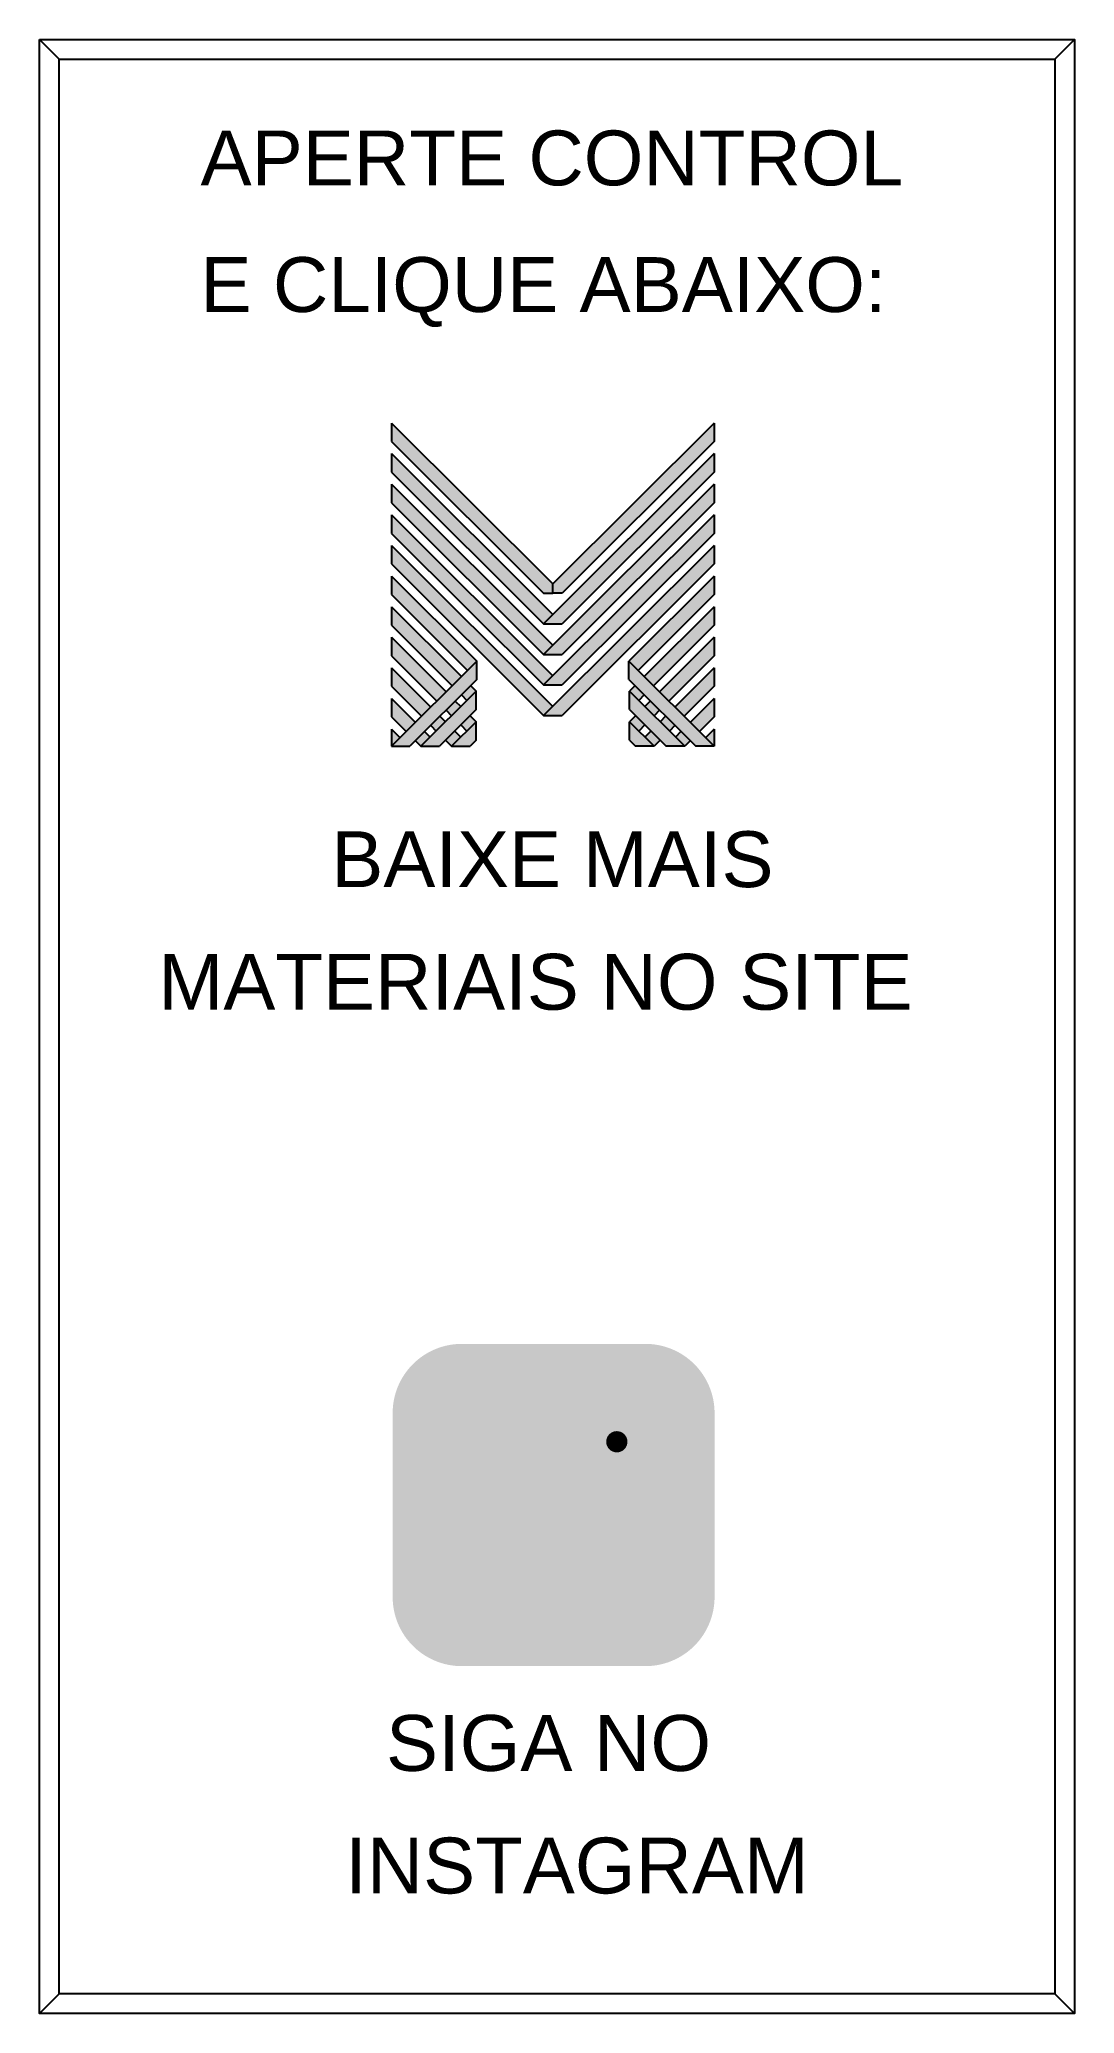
# Model space of a CAD drawing. Header units: millimetres. Extents: x 4701 to 5972, y 985 to 1750.
# Drawn here: x 5571 to 5972, y 985 to 1750 of the extents above; entities that cross this region are included whole.
import ezdxf

# ---------------------------------------------------------------- set-up
doc = ezdxf.new("R2010")
doc.units = ezdxf.units.MM
doc.layers.get('0').update_dxf_attribs({"plot": 0})
for name, color, linetype in [('BUCHA DE PASSAGEM', 20, 'Continuous'), ('logo01', 10, 'Continuous'), ('logo02', 250, 'Continuous')]:
    doc.layers.add(name, color=color, linetype=linetype)
doc.styles.get("Standard").update_dxf_attribs({"font": 'arial.ttf'})

msp = doc.modelspace()

# ---------------------------------------------------------------- texts
at = {"layer": 'BUCHA DE PASSAGEM'}
for s, height, p in [('APERTE CONTROL', 21.263, (5633.35, 1693.43)), ('E CLIQUE ABAIXO:', 21.263, (5633.35, 1644.35)), ('BAIXE MAIS', 21.646, (5684.04, 1421.4)), ('MATERIAIS NO SITE', 21.6458, (5617.01, 1373.89)), ('SIGA NO', 21.646, (5705.23, 1078.82)), ('INSTAGRAM', 21.646, (5689.38, 1031.31))]:
    msp.add_text(s, height=height, dxfattribs=at).set_placement(p)

# ---------------------------------------------------------------- blocks, each defined once
blk = doc.blocks.new('MESH')
at = {"layer": 'logo01'}
h = blk.add_hatch(color=256, dxfattribs=at)
h.dxf.hatch_style = 1
h.paths.add_polyline_path([(30046, 14087), (30046, 13835), (32119, 11769), (32248, 11769), (32248, 11893)])
h.paths.add_polyline_path([(30046, 13670), (30046, 13418), (32121, 11349), (32248, 11475)])
h.paths.add_polyline_path([(30046, 13253), (30046, 13001), (32121, 10932), (32248, 11058)])
h.paths.add_polyline_path([(30046, 12835), (30046, 12583), (32121, 10515), (32248, 10641)])
h.paths.add_polyline_path([(30046, 12418), (30046, 12166), (32121, 10097), (32248, 10223)])
h.paths.add_polyline_path([(30046, 12001), (30046, 11749), (31084, 10714), (31211, 10840)])
h.paths.add_polyline_path([(30046, 11583), (30046, 11331), (30875, 10505), (31001, 10631)])
h.paths.add_polyline_path([(30046, 11166), (30046, 10914), (30666, 10296), (30792, 10422)])
h.paths.add_polyline_path([(30046, 10749), (30046, 10497), (30456, 10088), (30583, 10214)])
h.paths.add_polyline_path([(30046, 10331), (30046, 10079), (30247, 9879), (30373, 10005)])
h.paths.add_polyline_path([(30164, 9796), (30046, 9914), (30046, 9679)])
h.paths.add_polyline_path([(30574, 9805), (30500, 9879), (30373, 9753), (30448, 9679)])
h.paths.add_polyline_path([(30784, 10013), (30709, 10088), (30583, 9962), (30657, 9887)])
h.paths.add_polyline_path([(30993, 9805), (30910, 9887), (30784, 9761), (30867, 9679)])
h.paths.add_polyline_path([(30993, 10222), (30918, 10296), (30792, 10170), (30867, 10096)])
h.paths.add_polyline_path([(31119, 10096), (30993, 9970), (31076, 9887), (31202, 10013)])
h.paths.add_polyline_path([(31202, 10431), (31128, 10505), (31001, 10379), (31076, 10305)], flags=17)
h.paths.add_polyline_path([(33284, 10840), (33284, 10588), (34196, 9679), (34449, 9679)])
h.paths.add_polyline_path([(33293, 10431), (33293, 10179), (33794, 9679), (34047, 9679)])
h.paths.add_polyline_path([(33293, 10013), (33293, 9761), (33376, 9679), (33628, 9679)], flags=17)
at = {"layer": 'logo02'}
h = blk.add_hatch(color=256, dxfattribs=at)
h.dxf.hatch_style = 1
h.paths.add_polyline_path([(34449, 13835), (34449, 14087), (32248, 11893), (32248, 11769), (32376, 11769)])
h.paths.add_polyline_path([(34449, 13418), (34449, 13670), (32121, 11349), (32374, 11349)])
h.paths.add_polyline_path([(34449, 13001), (34449, 13253), (32121, 10932), (32374, 10932)])
h.paths.add_polyline_path([(34449, 12583), (34449, 12835), (32121, 10515), (32374, 10515)])
h.paths.add_polyline_path([(34449, 12166), (34449, 12418), (32121, 10097), (32374, 10097)])
h.paths.add_polyline_path([(34449, 11749), (34449, 12001), (33284, 10840), (33411, 10714)], flags=17)
h.paths.add_polyline_path([(34449, 11331), (34449, 11583), (33494, 10631), (33620, 10505)], flags=17)
h.paths.add_polyline_path([(34449, 10914), (34449, 11166), (33703, 10422), (33829, 10296)], flags=17)
h.paths.add_polyline_path([(34449, 10497), (34449, 10749), (33912, 10214), (34039, 10088)])
h.paths.add_polyline_path([(34449, 10331), (34122, 10005), (34248, 9879), (34449, 10079)])
h.paths.add_polyline_path([(33577, 10296), (33502, 10222), (33628, 10096), (33703, 10170)])
h.paths.add_polyline_path([(33367, 10505), (33293, 10431), (33419, 10305), (33494, 10379)], flags=17)
h.paths.add_polyline_path([(33376, 10096), (33293, 10013), (33419, 9887), (33502, 9970)])
h.paths.add_polyline_path([(33786, 10088), (33711, 10013), (33838, 9887), (33912, 9962)])
h.paths.add_polyline_path([(33585, 9887), (33502, 9805), (33628, 9679), (33711, 9761)])
h.paths.add_polyline_path([(33995, 9879), (33921, 9805), (34047, 9679), (34122, 9753)])
h.paths.add_polyline_path([(34449, 9914), (34331, 9796), (34449, 9679)])
h.paths.add_polyline_path([(31202, 10013), (30867, 9679), (31119, 9679), (31202, 9761)], flags=17)
h.paths.add_polyline_path([(31202, 10179), (31202, 10431), (30448, 9679), (30701, 9679)])
h.paths.add_polyline_path([(31211, 10588), (31211, 10840), (30046, 9679), (30299, 9679)])
at = {"layer": 'logo01'}
for p, q in [((30046, 14087), (30046, 13835)), ((30046, 14087), (32248, 11893)), ((30046, 13835), (32119, 11769)), ((30046, 13670), (30046, 13418)), ((30046, 13670), (32248, 11475)), ((30046, 13418), (32121, 11349)), ((30046, 13253), (30046, 13001)), ((30046, 13253), (32248, 11058)), ((30046, 13001), (32121, 10932)), ((30046, 12835), (30046, 12583)), ((30046, 12835), (32248, 10641)), ((30046, 12583), (32121, 10515)), ((30046, 12418), (30046, 12166)), ((30046, 12418), (32248, 10223)), ((30046, 12166), (32121, 10097)), ((30046, 12001), (30046, 11749)), ((30046, 12001), (31211, 10840)), ((30046, 11749), (31084, 10714)), ((30046, 11583), (30046, 11331)), ((30046, 11583), (31001, 10631)), ((32119, 11769), (32248, 11769)), ((30046, 11331), (30875, 10505)), ((30046, 11166), (30046, 10914)), ((30046, 11166), (30792, 10422)), ((30046, 10914), (30666, 10296)), ((33284, 10840), (34449, 9679)), ((33284, 10588), (33284, 10840)), ((30046, 10749), (30046, 10497)), ((30046, 10749), (30583, 10214)), ((31128, 10505), (31202, 10431)), ((33284, 10588), (34196, 9679)), ((30046, 10497), (30456, 10088)), ((30046, 10331), (30046, 10079)), ((30046, 10331), (30373, 10005)), ((30918, 10296), (30993, 10222)), ((31001, 10379), (31076, 10305)), ((33293, 10431), (34047, 9679)), ((33293, 10179), (33293, 10431)), ((30046, 10079), (30247, 9879)), ((30583, 9962), (30657, 9887)), ((30709, 10088), (30784, 10013)), ((30792, 10170), (30867, 10096)), ((30993, 9970), (31076, 9887)), ((31119, 10096), (31202, 10013)), ((33293, 10179), (33794, 9679)), ((33293, 10013), (33628, 9679)), ((33293, 9761), (33293, 10013)), ((30046, 9914), (30046, 9679)), ((30046, 9914), (30164, 9796)), ((30373, 9753), (30448, 9679)), ((30500, 9879), (30574, 9805)), ((30784, 9761), (30867, 9679)), ((30910, 9887), (30993, 9805)), ((33293, 9761), (33376, 9679)), ((33628, 9679), (33376, 9679)), ((34047, 9679), (33794, 9679)), ((34449, 9679), (34196, 9679))]:
    blk.add_line(p, q, dxfattribs=at)
at = {"layer": 'logo02'}
for p, q in [((34449, 14087), (32248, 11893)), ((34449, 14087), (34449, 13835)), ((34449, 13835), (32376, 11769)), ((34449, 13670), (32121, 11349)), ((34449, 13670), (34449, 13418)), ((34449, 13253), (32121, 10932)), ((34449, 13418), (32374, 11349)), ((34449, 13253), (34449, 13001)), ((34449, 13001), (32374, 10932)), ((34449, 12835), (32121, 10515)), ((34449, 12835), (34449, 12583)), ((34449, 12418), (32121, 10097)), ((34449, 12583), (32374, 10515)), ((34449, 12418), (34449, 12166)), ((34449, 12166), (32374, 10097)), ((32248, 11769), (32248, 11893)), ((34449, 12001), (33284, 10840)), ((34449, 12001), (34449, 11749)), ((32376, 11769), (32248, 11769)), ((34449, 11749), (33411, 10714)), ((34449, 11583), (33494, 10631)), ((34449, 11583), (34449, 11331)), ((32121, 11349), (32374, 11349)), ((34449, 11331), (33620, 10505)), ((34449, 11166), (33703, 10422)), ((34449, 11166), (34449, 10914)), ((31211, 10840), (30046, 9679)), ((31211, 10588), (31211, 10840)), ((32121, 10932), (32374, 10932)), ((34449, 10914), (33829, 10296)), ((31211, 10588), (30299, 9679)), ((32121, 10515), (32374, 10515)), ((33367, 10505), (33293, 10431)), ((34449, 10749), (33912, 10214)), ((34449, 10749), (34449, 10497)), ((31202, 10431), (30448, 9679)), ((31202, 10179), (31202, 10431)), ((33494, 10379), (33419, 10305)), ((33577, 10296), (33502, 10222)), ((34449, 10497), (34039, 10088)), ((34449, 10331), (34122, 10005)), ((34449, 10331), (34449, 10079)), ((31202, 10179), (30701, 9679)), ((31202, 10013), (30867, 9679)), ((31202, 9761), (31202, 10013)), ((32121, 10097), (32374, 10097)), ((33376, 10096), (33293, 10013)), ((33502, 9970), (33419, 9887)), ((33703, 10170), (33628, 10096)), ((33786, 10088), (33711, 10013)), ((33912, 9962), (33838, 9887)), ((34449, 10079), (34248, 9879)), ((31202, 9761), (31119, 9679)), ((33585, 9887), (33502, 9805)), ((33711, 9761), (33628, 9679)), ((33995, 9879), (33921, 9805)), ((34122, 9753), (34047, 9679)), ((34449, 9914), (34331, 9796)), ((34449, 9914), (34449, 9679)), ((30046, 9679), (30299, 9679)), ((30448, 9679), (30701, 9679)), ((30867, 9679), (31119, 9679))]:
    blk.add_line(p, q, dxfattribs=at)

# ---------------------------------------------------------------- hatches: boundary and pattern name
at = {"layer": 'BUCHA DE PASSAGEM'}
h = msp.add_hatch(color=18, dxfattribs=at)
h.dxf.hatch_style = 1
h.paths.add_polyline_path([(5805.78, 1244.35), (5734.6, 1244.35, 0.414214), (5707.81, 1217.55), (5707.81, 1146.22, 0.414214), (5734.6, 1119.43), (5805.78, 1119.43, 0.414214), (5832.58, 1146.22), (5832.58, 1217.55, 0.414214)])
h.paths.add_polyline_path([(5752.88, 1226.99), (5787.5, 1226.99, -0.414214), (5815.22, 1199.27), (5815.22, 1164.51, -0.414214), (5787.5, 1136.79), (5752.88, 1136.79, -0.414214), (5725.17, 1164.51), (5725.17, 1199.27, -0.414214)], flags=16)
h.paths.add_polyline_path([(5752.88, 1218.76), (5787.5, 1218.76, -0.414214), (5806.98, 1199.27), (5806.98, 1164.51, -0.414214), (5787.5, 1145.02), (5752.88, 1145.02, -0.414214), (5733.4, 1164.51), (5733.4, 1199.27, -0.414214)], flags=0)
h.paths.add_polyline_path([(5791.4, 1181.89, -1), (5748.98, 1181.89, -1)], flags=0)
h.paths.add_polyline_path([(5783.17, 1181.89, -1), (5757.22, 1181.89, -1)], flags=0)
h.paths.add_polyline_path([(5798.81, 1206.41, -1), (5790.57, 1206.41, -1)], flags=0)
h.paths.add_polyline_path([(5787.5, 1218.76), (5752.88, 1218.76, 0.414214), (5733.4, 1199.27), (5733.4, 1164.51, 0.414214), (5752.88, 1145.02), (5787.5, 1145.02, 0.414214), (5806.98, 1164.51), (5806.98, 1199.27, 0.414214)], flags=0)
h.paths.add_polyline_path([(5757.22, 1181.89, 1), (5783.17, 1181.89, 1)], flags=0)
h = msp.add_hatch(color=0, dxfattribs=at)
h.dxf.hatch_style = 1
h.paths.add_polyline_path([(5752.88, 1226.99, 0.414214), (5725.17, 1199.27), (5725.17, 1164.51, 0.414214), (5752.88, 1136.79), (5787.5, 1136.79, 0.414214), (5815.22, 1164.51), (5815.22, 1199.27, 0.414214), (5787.5, 1226.99)])
h.paths.add_polyline_path([(5798.81, 1206.41, -1), (5790.57, 1206.41, -1)], flags=16)
h.paths.add_polyline_path([(5791.4, 1181.89, -1), (5748.98, 1181.89, -1)], flags=16)
h.paths.add_polyline_path([(5783.17, 1181.89, -1), (5757.22, 1181.89, -1)], flags=0)
h = msp.add_hatch(color=18, dxfattribs=at)
h.dxf.hatch_style = 1
h.paths.add_polyline_path([(5787.5, 1218.76), (5752.88, 1218.76, 0.414214), (5733.4, 1199.27), (5733.4, 1164.51, 0.414214), (5752.88, 1145.02), (5787.5, 1145.02, 0.414214), (5806.98, 1164.51), (5806.98, 1199.27, 0.414214)])
h.paths.add_polyline_path([(5791.4, 1181.89, -1), (5748.98, 1181.89, -1)], flags=16)
h.paths.add_polyline_path([(5783.17, 1181.89, -1), (5757.22, 1181.89, -1)], flags=0)
h.paths.add_polyline_path([(5790.57, 1206.41, -1), (5798.81, 1206.41, -1)], flags=16)
h.paths.add_polyline_path([(5783.17, 1181.89, 1), (5757.22, 1181.89, 1)], flags=0)
h = msp.add_hatch(color=0, dxfattribs=at)
h.dxf.hatch_style = 1
h.paths.add_polyline_path([(5798.81, 1206.41, 1), (5790.57, 1206.41, 1)])
h = msp.add_hatch(color=0, dxfattribs=at)
h.dxf.hatch_style = 1
h.paths.add_polyline_path([(5748.98, 1181.89, 1), (5791.4, 1181.89, 1)])
h.paths.add_polyline_path([(5783.17, 1181.89, -1), (5757.22, 1181.89, -1)], flags=16)
h = msp.add_hatch(color=18, dxfattribs=at)
h.dxf.hatch_style = 1
h.paths.add_polyline_path([(5757.22, 1181.89, 1), (5783.17, 1181.89, 1)])

# ---------------------------------------------------------------- linework, layer by layer
for p, q in [((5578.61, 1742.31), (5570.93, 1749.99)), ((5964.41, 1742.31), (5972.08, 1749.99)), ((5578.61, 992.44), (5570.93, 984.77)), ((5964.41, 992.44), (5972.08, 984.77))]:
    msp.add_line(p, q, dxfattribs=at)
for points in [[(5570.93, 1749.99), (5972.08, 1749.99), (5972.08, 984.77), (5570.93, 984.77)], [(5578.61, 1742.31), (5964.41, 1742.31), (5964.41, 992.44), (5578.61, 992.44)]]:
    msp.add_lwpolyline(points, close=True, dxfattribs=at)

# ---------------------------------------------------------------- block references
at = {"xscale": 0.02842171870665473, "yscale": 0.02842171870665473, "zscale": 0.02842171870665473}
msp.add_blockref('MESH', (4853.35, 1200.91), dxfattribs=at)

msp.set_redraw_order([(e.dxf.handle, doc.entitydb.next_handle()) for e in msp.query("TEXT MTEXT ATTDEF DIMENSION ARC_DIMENSION")])  # texts and dimensions are drawn at this point

doc.saveas('drawing.dxf')
